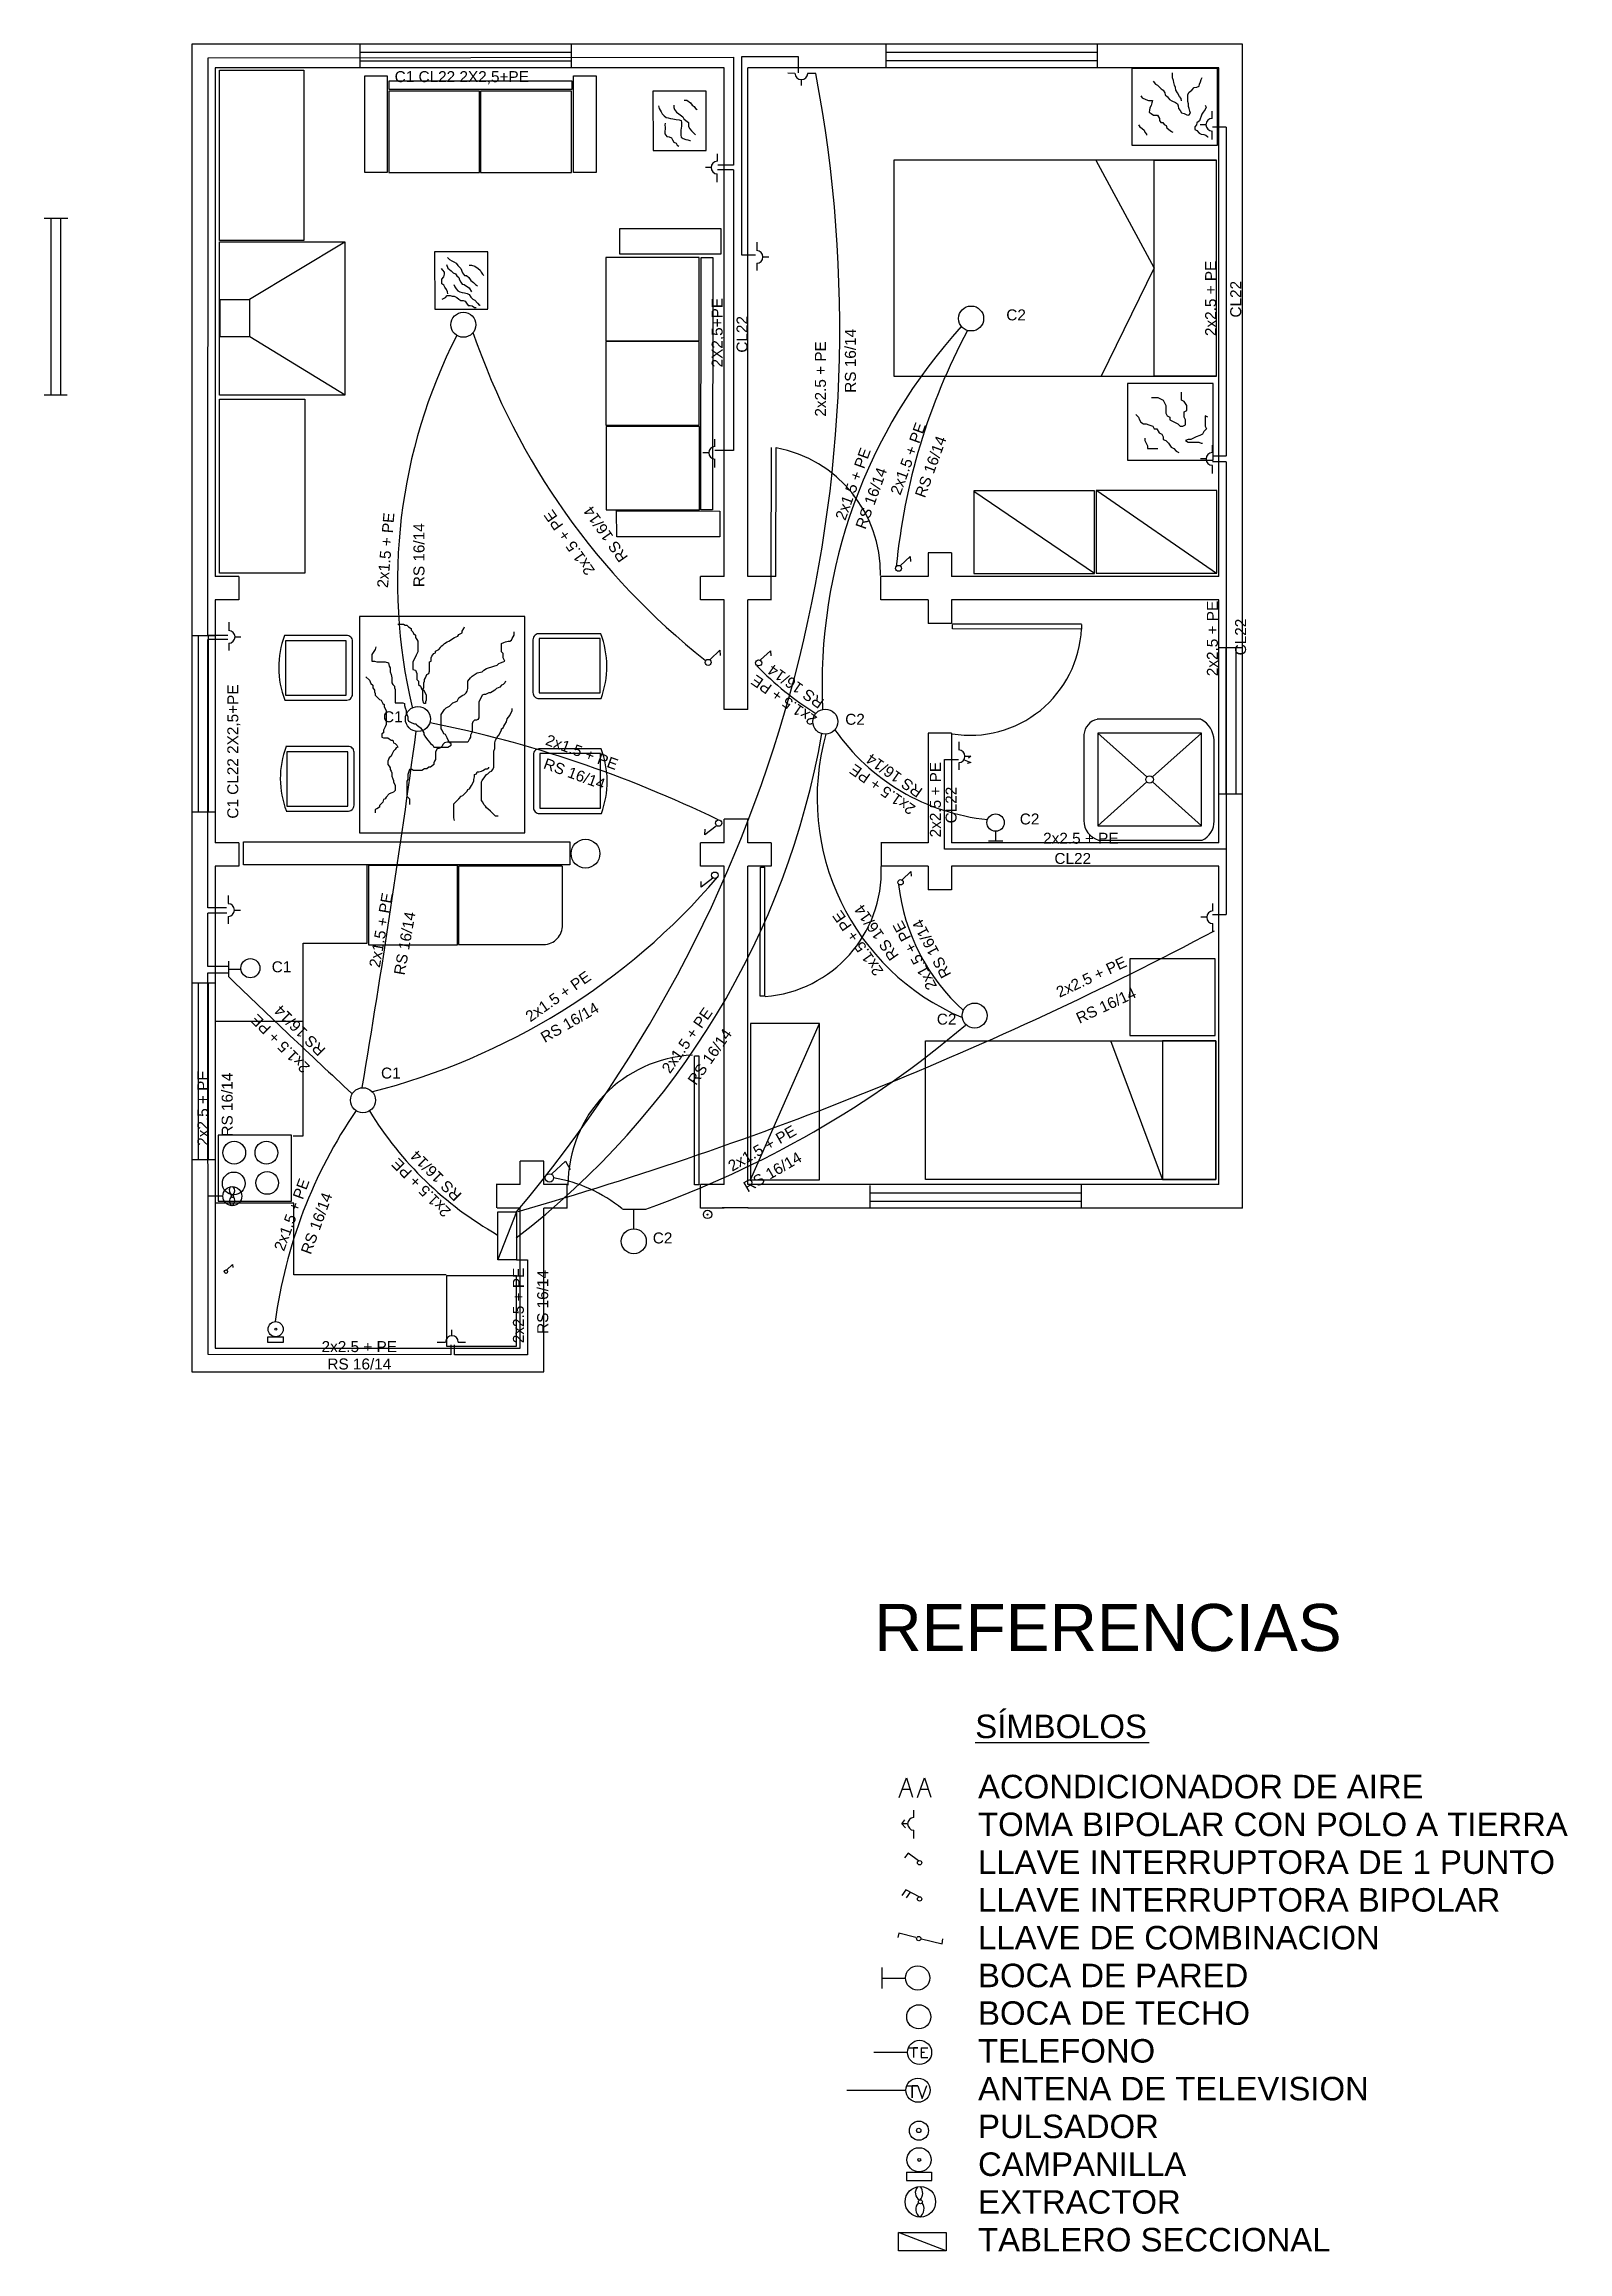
# Model space of a CAD drawing. Header units: millimetres. Extents: x 99.4 to 144.1, y 52.8 to 70.7.
# Drawn here: x 99.45 to 109.16, y 52.78 to 66.86 of the extents above; entities that cross this region are included whole.
import ezdxf

# ---------------------------------------------------------------- set-up
doc = ezdxf.new("R2010")
doc.units = ezdxf.units.MM
doc.header["$LTSCALE"] = 0.1
doc.linetypes.add('ACAD_ISO02W100', pattern=[15, 12, -3])
doc.linetypes.add('ACAD_ISO04W100', pattern=[30, 24, -3, 0, -3])
for name, color, linetype in [('bocas de techo y pared', 5, 'Continuous'), ('cableado por pared', 10, 'Continuous'), ('Conductores', 7, 'Continuous'), ('Losa', 5, 'Continuous'), ('muebles', 7, 'Continuous'), ('paredes', 7, 'Continuous'), ('puertas', 7, 'Continuous'), ('puntos', 7, 'Continuous'), ('Texto', 7, 'Continuous'), ('tomacorrientes', 10, 'Continuous'), ('ventanas', 7, 'Continuous')]:
    doc.layers.add(name, color=color, linetype=linetype)
doc.styles.get("Standard").update_dxf_attribs({"font": 'arial.ttf'})
pattern_1 = [(0, (0, 0), (0, 6.985), [5.08, -1.905]), (90, (0, 0), (-6.985, 4e-16), [5.08, -1.905])]

msp = doc.modelspace()

# ---------------------------------------------------------------- texts
at = {"layer": 'Conductores', "color": 1}
for s, p in [('C1 CL22 2X2,5+PE', (101.683, 66.621)), ('2x2.5 + PE', (105.818, 61.762)), ('CL22', (105.89, 61.633)), ('2x2.5 + PE', (101.217, 58.519)), ('RS 16/14', (101.254, 58.408))]:
    msp.add_text(s, height=0.07, dxfattribs=at).set_placement(p)
for s, rotation, p in [('2x2.5 + PE', 90, (106.921, 65.001)), ('2X2,5+PE', 90, (103.774, 64.801)), ('CL22', 90, (107.081, 65.119)), ('CL22', 90, (103.933, 64.895)), ('2x2.5 + PE', 90, (104.433, 64.487)), ('RS 16/14', 90, (104.624, 64.639)), ('2x2.5 + PE', 90, (106.932, 62.831)), ('CL22', 90, (107.112, 62.964)), ('C1 CL22 2X2,5+PE', 90, (100.686, 61.922)), ('2x2.5 + PE', 90, (105.166, 61.803)), ('CL22', 90, (105.266, 61.892)), ('2x2.5 + PE', 25, (105.922, 60.779)), ('RS 16/14', 25, (106.049, 60.613)), ('2x2.5 + PE', 90, (100.495, 59.835)), ('RS 16/14', 90, (100.65, 59.894)), ('2x2.5 + PE', 90, (102.507, 58.576)), ('RS 16/14', 90, (102.662, 58.635))]:
    msp.add_text(s, height=0.07, rotation=rotation, dxfattribs=at).set_placement(p)
at = {"layer": 'Conductores', "color": 5}
for s, p in [('C2', (105.583, 65.101)), ('C1', (101.609, 62.537)), ('C2', (104.556, 62.521)), ('C2', (105.669, 61.885)), ('C1', (100.899, 60.942)), ('C2', (105.14, 60.608)), ('C1', (101.596, 60.264)), ('C2', (103.329, 59.212))]:
    msp.add_text(s, height=0.07, dxfattribs=at).set_placement(p)
for s, rotation, p in [('2x1.5 + PE', 70, (104.907, 63.981)), ('2x1.5 + PE', 70, (104.556, 63.82)), ('RS 16/14', 70, (105.064, 63.964)), ('RS 16/14', 70, (104.685, 63.763)), ('2x1.5 + PE', 85, (101.64, 63.392)), ('2x1.5 + PE', 125, (102.963, 63.506)), ('RS 16/14', 125, (103.174, 63.59)), ('RS 16/14', 90, (101.873, 63.399)), ('2x1.5 + PE', 145, (104.382, 62.568)), ('RS 16/14', 145, (104.428, 62.677)), ('2x1.5 + PE', 340, (102.639, 62.396)), ('RS 16/14', 340, (102.626, 62.245)), ('2x1.5 + PE', 145, (105.01, 61.999)), ('RS 16/14', 145, (105.056, 62.109)), ('2x1.5 + PE', 80, (101.588, 60.968)), ('RS 16/14', 80, (101.746, 60.92)), ('2x1.5 + PE', 125, (104.803, 60.95)), ('RS 16/14', 125, (104.901, 61.048)), ('2x1.5 + PE', 118, (105.143, 60.853)), ('RS 16/14', 118, (105.234, 60.928)), ('2x1.5 + PE', 35, (102.548, 60.622)), ('RS 16/14', 135, (101.247, 60.451)), ('RS 16/14', 30, (102.64, 60.49)), ('2x1.5 + PE', 55, (103.438, 60.291)), ('2x1.5 + PE', 135, (101.148, 60.341)), ('RS 16/14', 55, (103.604, 60.216)), ('2x1.5 + PE', 30, (103.835, 59.669)), ('2x1.5 + PE', 135, (102.047, 59.422)), ('RS 16/14', 135, (102.115, 59.525)), ('RS 16/14', 30, (103.933, 59.536)), ('2x1.5 + PE', 70, (100.977, 59.158)), ('RS 16/14', 70, (101.148, 59.137))]:
    msp.add_text(s, height=0.07, rotation=rotation, dxfattribs=at).set_placement(p)
at = {"layer": 'Texto'}
for s, height, p in [('REFERENCIAS', 0.3, (104.741, 56.612)), ('SÍMBOLOS', 0.15, (105.385, 56.056)), ('ACONDICIONADOR DE AIRE', 0.15, (105.403, 55.672)), ('TOMA BIPOLAR CON POLO A TIERRA ', 0.15, (105.403, 55.431)), ('LLAVE INTERRUPTORA DE 1 PUNTO', 0.15, (105.403, 55.19)), ('LLAVE INTERRUPTORA BIPOLAR ', 0.15, (105.403, 54.949)), ('LLAVE DE COMBINACION', 0.15, (105.403, 54.708)), ('BOCA DE PARED ', 0.15, (105.403, 54.467)), ('BOCA DE TECHO', 0.15, (105.403, 54.227)), ('TELEFONO', 0.15, (105.403, 53.986)), ('ANTENA DE TELEVISION', 0.15, (105.403, 53.745)), ('PULSADOR', 0.15, (105.403, 53.504)), ('CAMPANILLA', 0.15, (105.403, 53.263)), ('EXTRACTOR', 0.15, (105.403, 53.022)), ('TABLERO SECCIONAL', 0.15, (105.403, 52.781))]:
    msp.add_text(s, height=height, dxfattribs=at).set_placement(p)

# ---------------------------------------------------------------- hatches: boundary and pattern name
at = {"layer": 'Texto'}
h = msp.add_hatch(dxfattribs=at)
h.set_pattern_fill('ANGLE', color=1)
h.set_pattern_definition(pattern_1)
h.paths.add_polyline_path([(105.039, 54.777, 1), (105.011, 54.777, 1)])
h.paths.add_polyline_path([(105.016, 55.03, 1), (105.044, 55.03, 1)])
h.paths.add_polyline_path([(105.044, 55.261, 1), (105.016, 55.261, 1)])
h = msp.add_hatch(dxfattribs=at)
h.set_pattern_fill('ANGLE', color=1)
h.set_pattern_definition(pattern_1)
h.paths.add_polyline_path([(104.941, 54.526, 1), (105.095, 54.526, 1)])
h.paths.add_polyline_path([(104.948, 54.278, 1), (105.102, 54.278, 1)])
h = msp.add_hatch(dxfattribs=at)
h.set_pattern_fill('ANGLE', color=1)
h.set_pattern_definition(pattern_1)
h.paths.add_polyline_path([(105.011, 53.553, 1), (105.039, 53.553, 1)])

# ---------------------------------------------------------------- linework, layer by layer
at = {"layer": 'bocas de techo y pared'}
for p, q in [((105.28, 62.413), (105.28, 62.361)), ((105.28, 62.279), (105.28, 62.233)), ((105.314, 62.298), (105.357, 62.281)), ((105.319, 62.32), (105.356, 62.32)), ((105.357, 62.281), (105.333, 62.275)), ((105.357, 62.32), (105.342, 62.309)), ((105.514, 61.842), (105.515, 61.781)), ((105.469, 61.781), (105.56, 61.781)), ((100.624, 61.013), (100.624, 60.913)), ((100.63, 60.961), (100.7, 60.961)), ((103.135, 59.431), (103.283, 59.431)), ((103.209, 59.307), (103.209, 59.432)), ((100.873, 58.617), (100.873, 58.583)), ((100.874, 58.617), (100.974, 58.617)), ((100.974, 58.583), (100.975, 58.616)), ((100.873, 58.583), (100.974, 58.583))]:
    msp.add_line(p, q, dxfattribs=at)
for centre, radius in [((102.121, 65.073), 0.0797), ((105.359, 65.113), 0.0797), ((101.831, 62.558), 0.0797), ((104.429, 62.541), 0.0797), ((105.515, 61.897), 0.0552), ((100.763, 60.968), 0.0609), ((105.381, 60.666), 0.0797), ((101.481, 60.126), 0.0797), ((100.648, 59.514), 0.0607), ((100.648, 59.514), 0.00793), ((103.208, 59.226), 0.0797), ((103.678, 59.397), 0.0265), ((103.678, 59.396), 0.00319), ((100.924, 58.665), 0.0481), ((100.925, 58.665), 0.00579)]:
    msp.add_circle(centre, radius, dxfattribs=at)
for centre, radius, start, end in [((105.279, 62.32), 0.0406, 271.4308, 88.5692), ((100.663, 59.551), 0.0344, 137.8154, 238.798), ((100.665, 59.484), 0.0352, 132.8049, 238.2269), ((100.623, 59.486), 0.0402, 306.6476, 36.7296), ((100.623, 59.549), 0.04, 315.3667, 38.7246)]:
    msp.add_arc(centre, radius, start, end, dxfattribs=at)
at = {"layer": 'cableado por pared'}
for p, q in [((100.492, 63.09), (100.493, 66.777)), ((100.493, 66.777), (103.844, 66.781)), ((103.844, 66.781), (103.843, 66.092)), ((104.258, 66.783), (103.895, 66.783)), ((103.895, 66.783), (103.895, 65.52)), ((104.258, 66.68), (104.258, 66.783)), ((106.984, 66.333), (106.897, 66.334)), ((106.984, 66.333), (106.984, 64.234)), ((103.843, 66.061), (103.742, 66.061)), ((103.843, 66.092), (103.743, 66.092)), ((103.843, 66.061), (103.843, 64.27)), ((103.895, 65.52), (103.983, 65.52)), ((103.843, 64.27), (103.725, 64.27)), ((106.983, 64.234), (106.897, 64.235)), ((106.984, 64.198), (106.897, 64.199)), ((106.984, 64.198), (106.984, 61.31)), ((100.491, 61.354), (100.492, 63.065)), ((100.619, 63.09), (100.492, 63.09)), ((100.619, 63.065), (100.492, 63.065)), ((105.19, 61.727), (105.19, 62.299)), ((105.19, 62.299), (105.279, 62.299)), ((106.983, 61.727), (105.19, 61.727)), ((100.611, 61.354), (100.491, 61.354)), ((100.612, 61.319), (100.491, 61.319)), ((100.491, 60.979), (100.491, 61.319)), ((106.984, 61.309), (106.897, 61.309)), ((100.624, 60.979), (100.491, 60.979)), ((100.494, 58.503), (100.491, 60.939)), ((100.491, 60.939), (100.624, 60.939)), ((100.493, 59.515), (100.586, 59.515)), ((102.459, 59.413), (102.341, 59.109)), ((102.459, 59.108), (102.53, 59.108)), ((102.53, 59.108), (102.53, 58.501)), ((102.042, 58.502), (100.494, 58.503)), ((102.042, 58.566), (102.042, 58.502)), ((102.064, 58.501), (102.064, 58.565)), ((102.53, 58.501), (102.064, 58.501))]:
    msp.add_line(p, q, dxfattribs=at)
msp.add_lwpolyline([(102.34, 59.413), (102.459, 59.413), (102.459, 59.108), (102.34, 59.108)], close=True, dxfattribs=at)
at = {"layer": 'Losa', "color": 1}
for centre, radius, start, end in [((95.784, 65.051), 8.737, 319.8161, 10.7217), ((96.155, 81.485), 22.954, 285.9698, 297.9444)]:
    msp.add_arc(centre, radius, start, end, dxfattribs=at)
at = {"layer": 'Losa'}
for centre, radius, start, end in [((105.157, 63.433), 3.456, 152.9687, 193.3606), ((106.47, 66.49), 4.531, 198.8702, 231.7281), ((107.808, 62.77), 3.4, 137.6251, 182.5647), ((108.859, 63.153), 3.995, 151.8851, 174.5768), ((105.402, 64.259), 1.96, 223.9794, 238.1593), ((24.385, 73.043), 78.153, 350.546, 352.23167), ((100.402, 55.033), 7.651, 64.0912, 78.6309), ((99.312, 63.353), 5.172, 307.4612, 350.1083), ((105.9, 62.054), 1.523, 164.4586, 246.9444), ((105.599, 63.261), 1.351, 214.7145, 264.2311), ((100.48, 64.341), 4.294, 284.2248, 319.4336), ((106.178, 61.653), 1.291, 186.7315, 227.7045), ((132.229, 93.453), 45.361, 225.8349, 227.2012), ((101.128, 65.533), 6.471, 289.4631, 310.3992), ((104.015, 58.301), 3.121, 145.6896, 172.4104), ((103.46, 61.242), 2.271, 211.4419, 240.383), ((102.543, 58.709), 0.934, 50.7621, 80.5375)]:
    msp.add_arc(centre, radius, start, end, dxfattribs=at)
at = {"layer": 'muebles'}
for p, q in [((106.929, 66.707), (106.383, 66.707)), ((106.383, 66.707), (106.383, 66.677)), ((106.383, 66.677), (106.383, 66.63)), ((106.383, 66.674), (106.383, 66.219)), ((106.519, 66.628), (106.535, 66.609)), ((106.643, 66.648), (106.643, 66.68)), ((106.649, 66.631), (106.643, 66.648)), ((106.652, 66.618), (106.649, 66.631)), ((106.815, 66.609), (106.822, 66.622)), ((106.822, 66.622), (106.825, 66.638)), ((106.825, 66.638), (106.832, 66.651)), ((106.929, 66.645), (106.929, 66.707)), ((106.929, 66.219), (106.929, 66.645)), ((102.225, 66.564), (101.645, 66.564)), ((101.645, 66.564), (101.645, 66.532)), ((101.645, 66.532), (101.645, 66.482)), ((101.645, 66.528), (101.645, 66.045)), ((102.225, 66.498), (102.225, 66.564)), ((102.225, 66.045), (102.225, 66.498)), ((102.811, 66.564), (102.231, 66.564)), ((102.231, 66.564), (102.231, 66.532)), ((102.231, 66.532), (102.231, 66.483)), ((102.231, 66.529), (102.231, 66.045)), ((102.811, 66.499), (102.811, 66.564)), ((102.811, 66.045), (102.811, 66.499)), ((103.33, 66.563), (103.331, 66.185)), ((103.67, 66.563), (103.33, 66.563)), ((103.53, 66.505), (103.546, 66.505)), ((103.546, 66.505), (103.569, 66.488)), ((103.569, 66.488), (103.579, 66.475)), ((103.669, 66.185), (103.67, 66.563)), ((106.44, 66.534), (106.45, 66.521)), ((106.45, 66.521), (106.473, 66.511)), ((106.473, 66.511), (106.489, 66.504)), ((106.489, 66.504), (106.515, 66.504)), ((106.512, 66.488), (106.506, 66.472)), ((106.515, 66.504), (106.512, 66.488)), ((106.535, 66.609), (106.548, 66.602)), ((106.548, 66.602), (106.571, 66.579)), ((106.571, 66.579), (106.584, 66.57)), ((106.584, 66.57), (106.594, 66.553)), ((106.594, 66.553), (106.597, 66.54)), ((106.597, 66.54), (106.61, 66.527)), ((106.61, 66.527), (106.623, 66.511)), ((106.623, 66.511), (106.639, 66.501)), ((106.639, 66.501), (106.662, 66.491)), ((106.656, 66.602), (106.652, 66.618)), ((106.662, 66.586), (106.656, 66.602)), ((106.665, 66.57), (106.662, 66.586)), ((106.662, 66.491), (106.675, 66.482)), ((106.675, 66.553), (106.665, 66.57)), ((106.688, 66.53), (106.675, 66.553)), ((106.675, 66.482), (106.679, 66.469)), ((106.698, 66.517), (106.688, 66.53)), ((106.701, 66.501), (106.698, 66.517)), ((106.74, 66.543), (106.75, 66.557)), ((106.74, 66.498), (106.74, 66.543)), ((106.744, 66.482), (106.74, 66.498)), ((106.744, 66.465), (106.744, 66.482)), ((106.75, 66.557), (106.767, 66.57)), ((106.767, 66.57), (106.78, 66.586)), ((106.78, 66.586), (106.799, 66.589)), ((106.799, 66.589), (106.812, 66.596)), ((106.812, 66.596), (106.815, 66.609)), ((103.365, 66.469), (103.369, 66.452)), ((103.369, 66.452), (103.382, 66.432)), ((103.382, 66.432), (103.388, 66.419)), ((103.388, 66.419), (103.402, 66.406)), ((103.402, 66.406), (103.415, 66.396)), ((103.408, 66.36), (103.405, 66.347)), ((103.405, 66.347), (103.408, 66.334)), ((103.415, 66.396), (103.428, 66.393)), ((103.428, 66.393), (103.441, 66.39)), ((103.441, 66.39), (103.457, 66.387)), ((103.457, 66.387), (103.477, 66.383)), ((103.464, 66.475), (103.464, 66.459)), ((103.464, 66.459), (103.467, 66.446)), ((103.467, 66.446), (103.48, 66.429)), ((103.477, 66.383), (103.497, 66.38)), ((103.48, 66.429), (103.494, 66.419)), ((103.494, 66.419), (103.52, 66.4)), ((103.497, 66.38), (103.51, 66.377)), ((103.51, 66.377), (103.513, 66.364)), ((103.513, 66.341), (103.51, 66.328)), ((103.513, 66.364), (103.513, 66.341)), ((103.52, 66.4), (103.526, 66.387)), ((103.526, 66.387), (103.539, 66.377)), ((103.539, 66.377), (103.556, 66.364)), ((103.556, 66.364), (103.556, 66.337)), ((103.579, 66.475), (103.592, 66.465)), ((103.592, 66.465), (103.602, 66.452)), ((103.602, 66.452), (103.612, 66.446)), ((106.427, 66.348), (106.434, 66.335)), ((106.496, 66.443), (106.493, 66.429)), ((106.493, 66.429), (106.506, 66.42)), ((106.499, 66.456), (106.496, 66.443)), ((106.506, 66.472), (106.499, 66.456)), ((106.506, 66.42), (106.522, 66.41)), ((106.522, 66.41), (106.548, 66.41)), ((106.548, 66.41), (106.561, 66.39)), ((106.561, 66.39), (106.561, 66.377)), ((106.561, 66.377), (106.568, 66.364)), ((106.568, 66.364), (106.581, 66.364)), ((106.581, 66.364), (106.59, 66.351)), ((106.59, 66.351), (106.603, 66.345)), ((106.603, 66.345), (106.607, 66.329)), ((106.679, 66.469), (106.682, 66.452)), ((106.682, 66.452), (106.692, 66.439)), ((106.692, 66.439), (106.701, 66.426)), ((106.701, 66.426), (106.718, 66.42)), ((106.718, 66.42), (106.734, 66.413)), ((106.734, 66.413), (106.747, 66.41)), ((106.75, 66.452), (106.744, 66.465)), ((106.747, 66.41), (106.757, 66.423)), ((106.754, 66.436), (106.75, 66.452)), ((106.757, 66.423), (106.754, 66.436)), ((106.796, 66.348), (106.786, 66.335)), ((106.799, 66.361), (106.796, 66.348)), ((106.815, 66.374), (106.799, 66.361)), ((106.819, 66.387), (106.815, 66.374)), ((106.825, 66.403), (106.819, 66.387)), ((106.829, 66.416), (106.825, 66.403)), ((106.838, 66.429), (106.829, 66.416)), ((106.851, 66.446), (106.838, 66.429)), ((106.851, 66.475), (106.858, 66.462)), ((106.858, 66.462), (106.851, 66.446)), ((103.408, 66.321), (103.405, 66.308)), ((103.405, 66.308), (103.405, 66.291)), ((103.405, 66.291), (103.418, 66.275)), ((103.408, 66.334), (103.408, 66.321)), ((103.418, 66.275), (103.434, 66.272)), ((103.434, 66.272), (103.448, 66.265)), ((103.448, 66.265), (103.454, 66.252)), ((103.454, 66.252), (103.464, 66.239)), ((103.464, 66.239), (103.477, 66.232)), ((103.477, 66.232), (103.484, 66.219)), ((103.484, 66.219), (103.494, 66.213)), ((103.51, 66.328), (103.507, 66.314)), ((103.507, 66.314), (103.507, 66.282)), ((103.507, 66.282), (103.51, 66.269)), ((103.51, 66.269), (103.523, 66.262)), ((103.523, 66.262), (103.539, 66.255)), ((103.539, 66.255), (103.553, 66.252)), ((103.553, 66.252), (103.566, 66.249)), ((103.556, 66.337), (103.566, 66.324)), ((103.566, 66.324), (103.576, 66.311)), ((103.566, 66.249), (103.569, 66.249)), ((103.576, 66.311), (103.589, 66.298)), ((103.589, 66.298), (103.602, 66.285)), ((106.383, 66.219), (106.929, 66.219)), ((106.434, 66.335), (106.45, 66.325)), ((106.45, 66.325), (106.463, 66.315)), ((106.463, 66.315), (106.467, 66.302)), ((106.467, 66.302), (106.476, 66.289)), ((106.476, 66.289), (106.476, 66.283)), ((106.607, 66.329), (106.62, 66.319)), ((106.62, 66.319), (106.636, 66.306)), ((106.636, 66.306), (106.646, 66.302)), ((106.786, 66.335), (106.786, 66.319)), ((106.786, 66.319), (106.799, 66.312)), ((106.799, 66.312), (106.812, 66.296)), ((106.812, 66.296), (106.825, 66.289)), ((106.825, 66.289), (106.842, 66.286)), ((106.842, 66.286), (106.855, 66.283)), ((106.855, 66.283), (106.868, 66.273)), ((106.868, 66.273), (106.871, 66.273)), ((103.331, 66.185), (103.669, 66.185)), ((106.525, 65.436), (106.157, 66.122)), ((101.645, 66.045), (102.225, 66.045)), ((102.231, 66.045), (102.811, 66.045)), ((100.757, 65.237), (101.365, 65.602)), ((101.938, 65.538), (101.939, 65.172)), ((102.278, 65.538), (101.938, 65.538)), ((102.02, 65.503), (102.033, 65.49)), ((102.277, 65.174), (102.278, 65.538)), ((103.625, 65.503), (103.029, 65.503)), ((103.029, 65.503), (103.029, 65.47)), ((103.625, 65.435), (103.625, 65.503)), ((101.99, 65.421), (101.981, 65.431)), ((101.984, 65.365), (101.997, 65.378)), ((101.984, 65.335), (101.984, 65.365)), ((102, 65.408), (101.99, 65.421)), ((101.997, 65.378), (102, 65.395)), ((102, 65.395), (102, 65.408)), ((102.014, 65.457), (102.023, 65.434)), ((102.023, 65.434), (102.043, 65.418)), ((102.033, 65.49), (102.047, 65.48)), ((102.043, 65.418), (102.056, 65.405)), ((102.047, 65.48), (102.06, 65.474)), ((102.056, 65.405), (102.07, 65.398)), ((102.06, 65.474), (102.076, 65.467)), ((102.07, 65.398), (102.08, 65.385)), ((102.076, 65.467), (102.086, 65.451)), ((102.08, 65.385), (102.093, 65.375)), ((102.086, 65.451), (102.106, 65.431)), ((102.093, 65.375), (102.096, 65.359)), ((102.096, 65.359), (102.106, 65.345)), ((102.106, 65.431), (102.116, 65.405)), ((102.116, 65.405), (102.129, 65.388)), ((102.129, 65.388), (102.142, 65.388)), ((102.142, 65.388), (102.155, 65.375)), ((102.155, 65.375), (102.169, 65.355)), ((102.159, 65.454), (102.172, 65.454)), ((102.169, 65.355), (102.185, 65.342)), ((102.172, 65.454), (102.195, 65.447)), ((102.195, 65.447), (102.215, 65.431)), ((102.215, 65.431), (102.228, 65.421)), ((102.228, 65.421), (102.235, 65.408)), ((102.235, 65.408), (102.244, 65.395)), ((102.244, 65.395), (102.251, 65.388)), ((103.029, 65.47), (103.029, 65.419)), ((103.029, 65.466), (103.029, 64.97)), ((103.625, 64.97), (103.625, 65.435)), ((106.525, 65.436), (106.188, 64.745)), ((101.997, 65.326), (101.984, 65.335)), ((101.987, 65.237), (102.007, 65.246)), ((102.004, 65.312), (101.997, 65.326)), ((102.014, 65.299), (102.004, 65.312)), ((102.007, 65.246), (102.017, 65.26)), ((102.02, 65.283), (102.014, 65.299)), ((102.017, 65.26), (102.037, 65.26)), ((102.023, 65.27), (102.02, 65.283)), ((102.037, 65.26), (102.05, 65.256)), ((102.05, 65.256), (102.063, 65.256)), ((102.06, 65.329), (102.066, 65.316)), ((102.063, 65.256), (102.08, 65.246)), ((102.066, 65.316), (102.076, 65.302)), ((102.076, 65.302), (102.086, 65.289)), ((102.08, 65.246), (102.093, 65.237)), ((102.086, 65.289), (102.099, 65.283)), ((102.093, 65.237), (102.106, 65.227)), ((102.099, 65.283), (102.113, 65.279)), ((102.106, 65.345), (102.113, 65.332)), ((102.106, 65.227), (102.119, 65.227)), ((102.113, 65.332), (102.126, 65.329)), ((102.113, 65.279), (102.129, 65.276)), ((102.119, 65.227), (102.132, 65.223)), ((102.126, 65.329), (102.142, 65.319)), ((102.129, 65.276), (102.145, 65.273)), ((102.132, 65.223), (102.142, 65.21)), ((102.142, 65.319), (102.159, 65.309)), ((102.145, 65.273), (102.159, 65.266)), ((102.159, 65.309), (102.172, 65.283)), ((102.159, 65.266), (102.169, 65.25)), ((102.169, 65.25), (102.182, 65.237)), ((102.182, 65.237), (102.195, 65.23)), ((102.185, 65.342), (102.198, 65.329)), ((102.195, 65.23), (102.211, 65.21)), ((102.198, 65.329), (102.211, 65.322)), ((101.939, 65.172), (102.277, 65.173)), ((102.142, 65.21), (102.152, 65.197)), ((102.152, 65.197), (102.165, 65.197)), ((102.165, 65.197), (102.178, 65.194)), ((102.178, 65.194), (102.192, 65.184)), ((102.192, 65.184), (102.202, 65.184)), ((102.211, 65.21), (102.225, 65.197)), ((102.225, 65.197), (102.228, 65.2)), ((100.76, 64.999), (101.367, 64.627)), ((103.029, 64.97), (103.625, 64.97)), ((103.625, 64.966), (103.03, 64.966)), ((103.03, 64.966), (103.03, 64.929)), ((103.625, 64.899), (103.625, 64.966)), ((103.03, 64.93), (103.03, 64.433)), ((103.625, 64.433), (103.625, 64.899)), ((106.902, 64.698), (106.356, 64.698)), ((106.356, 64.698), (106.356, 64.668)), ((106.356, 64.668), (106.356, 64.621)), ((106.356, 64.665), (106.356, 64.21)), ((106.902, 64.637), (106.902, 64.698)), ((106.508, 64.61), (106.55, 64.61)), ((106.55, 64.61), (106.567, 64.601)), ((106.567, 64.601), (106.584, 64.593)), ((106.584, 64.593), (106.592, 64.576)), ((106.592, 64.576), (106.6, 64.559)), ((106.6, 64.559), (106.6, 64.509)), ((106.6, 64.509), (106.609, 64.492)), ((106.701, 64.593), (106.701, 64.643)), ((106.718, 64.584), (106.701, 64.593)), ((106.734, 64.559), (106.718, 64.584)), ((106.718, 64.518), (106.734, 64.526)), ((106.718, 64.484), (106.718, 64.518)), ((106.734, 64.526), (106.734, 64.559)), ((106.902, 64.21), (106.902, 64.637)), ((103.03, 64.433), (103.625, 64.433)), ((103.626, 64.425), (103.031, 64.425)), ((103.031, 64.425), (103.031, 64.392)), ((103.031, 64.389), (103.031, 63.892)), ((103.626, 64.358), (103.626, 64.425)), ((106.408, 64.501), (106.425, 64.484)), ((106.425, 64.484), (106.433, 64.467)), ((106.433, 64.467), (106.441, 64.451)), ((106.441, 64.451), (106.458, 64.442)), ((106.458, 64.442), (106.475, 64.442)), ((106.475, 64.442), (106.491, 64.434)), ((106.491, 64.434), (106.517, 64.426)), ((106.517, 64.426), (106.525, 64.409)), ((106.525, 64.409), (106.542, 64.409)), ((106.542, 64.409), (106.558, 64.384)), ((106.558, 64.384), (106.575, 64.375)), ((106.575, 64.375), (106.584, 64.359)), ((106.609, 64.492), (106.625, 64.484)), ((106.625, 64.484), (106.625, 64.467)), ((106.625, 64.467), (106.642, 64.459)), ((106.642, 64.459), (106.676, 64.442)), ((106.676, 64.442), (106.692, 64.426)), ((106.692, 64.426), (106.709, 64.426)), ((106.709, 64.426), (106.726, 64.434)), ((106.726, 64.467), (106.718, 64.484)), ((106.726, 64.434), (106.726, 64.467)), ((106.818, 64.367), (106.793, 64.359)), ((106.835, 64.375), (106.818, 64.367)), ((106.843, 64.392), (106.835, 64.375)), ((106.86, 64.409), (106.843, 64.392)), ((106.868, 64.484), (106.851, 64.492)), ((106.851, 64.492), (106.851, 64.426)), ((106.851, 64.426), (106.86, 64.409)), ((103.626, 63.892), (103.626, 64.358)), ((106.466, 64.35), (106.466, 64.334)), ((106.466, 64.334), (106.475, 64.317)), ((106.475, 64.317), (106.483, 64.3)), ((106.483, 64.3), (106.483, 64.283)), ((106.483, 64.283), (106.55, 64.283)), ((106.584, 64.359), (106.584, 64.342)), ((106.584, 64.342), (106.6, 64.334)), ((106.6, 64.334), (106.617, 64.317)), ((106.617, 64.317), (106.634, 64.292)), ((106.634, 64.292), (106.651, 64.283)), ((106.651, 64.283), (106.667, 64.267)), ((106.667, 64.267), (106.684, 64.258)), ((106.743, 64.342), (106.726, 64.334)), ((106.726, 64.334), (106.743, 64.325)), ((106.759, 64.342), (106.743, 64.342)), ((106.743, 64.325), (106.81, 64.325)), ((106.793, 64.359), (106.759, 64.342)), ((106.81, 64.325), (106.826, 64.317)), ((106.826, 64.317), (106.835, 64.317)), ((106.356, 64.21), (106.902, 64.21)), ((105.377, 64.011), (106.145, 63.488)), ((106.16, 64.016), (106.923, 63.489)), ((103.031, 63.892), (103.626, 63.892)), ((101.703, 63.162), (101.74, 63.162)), ((101.74, 63.162), (101.751, 63.156)), ((101.751, 63.156), (101.761, 63.156)), ((101.761, 63.156), (101.772, 63.146)), ((101.772, 63.146), (101.788, 63.135)), ((101.788, 63.135), (101.788, 63.124)), ((101.788, 63.124), (101.799, 63.114)), ((101.799, 63.114), (101.804, 63.103)), ((101.804, 63.103), (101.815, 63.092)), ((102.092, 63.098), (102.113, 63.108)), ((102.113, 63.119), (102.124, 63.135)), ((102.113, 63.108), (102.113, 63.119)), ((102.124, 63.135), (102.129, 63.146)), ((102.444, 63.092), (102.444, 63.114)), ((102.997, 63.102), (102.609, 63.102)), ((101.376, 63.091), (100.98, 63.091)), ((101.374, 63.056), (100.986, 63.056)), ((100.986, 63.056), (100.986, 63.035)), ((100.986, 63.035), (100.986, 63.002)), ((100.986, 63.032), (100.986, 62.709)), ((101.374, 63.012), (101.374, 63.056)), ((101.374, 62.709), (101.374, 63.012)), ((101.414, 62.717), (101.414, 63.054)), ((101.559, 63.002), (101.538, 62.97)), ((101.538, 62.97), (101.538, 62.927)), ((101.564, 63.018), (101.559, 63.002)), ((101.815, 63.092), (101.815, 63.077)), ((101.815, 63.077), (101.825, 63.066)), ((101.82, 62.965), (101.815, 62.954)), ((101.831, 62.986), (101.82, 62.965)), ((101.825, 63.066), (101.831, 63.055)), ((101.831, 63.055), (101.831, 62.986)), ((101.916, 62.949), (101.921, 62.959)), ((101.921, 62.959), (101.932, 62.975)), ((101.932, 62.975), (101.943, 62.981)), ((101.943, 62.991), (101.964, 63.002)), ((101.943, 62.981), (101.943, 62.991)), ((101.964, 63.002), (101.975, 63.013)), ((101.975, 63.013), (101.98, 63.023)), ((101.98, 63.023), (101.991, 63.029)), ((101.991, 63.029), (102.001, 63.039)), ((102.001, 63.039), (102.017, 63.05)), ((102.017, 63.05), (102.028, 63.055)), ((102.028, 63.055), (102.039, 63.061)), ((102.039, 63.061), (102.054, 63.071)), ((102.054, 63.071), (102.065, 63.077)), ((102.065, 63.077), (102.076, 63.082)), ((102.076, 63.082), (102.086, 63.087)), ((102.086, 63.087), (102.092, 63.098)), ((102.364, 63.039), (102.38, 63.045)), ((102.364, 62.986), (102.364, 63.039)), ((102.374, 62.975), (102.364, 62.986)), ((102.374, 62.949), (102.374, 62.975)), ((102.38, 63.045), (102.39, 63.05)), ((102.39, 63.05), (102.406, 63.055)), ((102.406, 63.055), (102.417, 63.055)), ((102.417, 63.055), (102.428, 63.061)), ((102.428, 63.061), (102.433, 63.071)), ((102.433, 63.071), (102.438, 63.082)), ((102.438, 63.082), (102.444, 63.092)), ((102.565, 63.063), (102.565, 62.726)), ((102.993, 63.071), (102.605, 63.071)), ((102.605, 63.071), (102.605, 62.768)), ((102.993, 62.748), (102.993, 63.071)), ((101.5, 62.826), (101.522, 62.805)), ((101.538, 62.927), (101.554, 62.927)), ((101.554, 62.927), (101.57, 62.922)), ((101.57, 62.922), (101.623, 62.922)), ((101.623, 62.922), (101.644, 62.917)), ((101.644, 62.917), (101.649, 62.896)), ((101.649, 62.896), (101.655, 62.885)), ((101.655, 62.885), (101.655, 62.858)), ((101.655, 62.858), (101.66, 62.842)), ((101.66, 62.842), (101.665, 62.821)), ((101.665, 62.821), (101.665, 62.789)), ((101.815, 62.954), (101.799, 62.922)), ((101.799, 62.922), (101.799, 62.874)), ((101.799, 62.874), (101.815, 62.869)), ((101.815, 62.869), (101.825, 62.848)), ((101.825, 62.848), (101.825, 62.81)), ((101.873, 62.81), (101.879, 62.821)), ((101.879, 62.821), (101.884, 62.832)), ((101.884, 62.832), (101.889, 62.842)), ((101.889, 62.842), (101.9, 62.848)), ((101.9, 62.848), (101.905, 62.864)), ((101.905, 62.922), (101.916, 62.927)), ((101.905, 62.864), (101.905, 62.922)), ((101.916, 62.927), (101.916, 62.949)), ((102.15, 62.8), (102.166, 62.821)), ((102.166, 62.821), (102.177, 62.832)), ((102.177, 62.832), (102.209, 62.853)), ((102.209, 62.853), (102.241, 62.858)), ((102.241, 62.858), (102.252, 62.869)), ((102.252, 62.869), (102.268, 62.88)), ((102.268, 62.88), (102.316, 62.896)), ((102.316, 62.896), (102.337, 62.901)), ((102.337, 62.901), (102.348, 62.912)), ((102.348, 62.912), (102.358, 62.917)), ((102.358, 62.917), (102.374, 62.922)), ((102.385, 62.927), (102.374, 62.949)), ((102.374, 62.922), (102.385, 62.927)), ((100.982, 62.678), (101.37, 62.678)), ((100.986, 62.709), (101.374, 62.709)), ((101.522, 62.805), (101.527, 62.794)), ((101.527, 62.794), (101.532, 62.784)), ((101.532, 62.784), (101.543, 62.773)), ((101.543, 62.773), (101.543, 62.757)), ((101.543, 62.757), (101.554, 62.741)), ((101.554, 62.741), (101.554, 62.731)), ((101.554, 62.731), (101.559, 62.72)), ((101.559, 62.72), (101.559, 62.709)), ((101.559, 62.709), (101.57, 62.699)), ((101.57, 62.699), (101.586, 62.683)), ((101.586, 62.683), (101.596, 62.677)), ((101.596, 62.677), (101.607, 62.656)), ((101.665, 62.789), (101.671, 62.778)), ((101.671, 62.778), (101.681, 62.768)), ((101.681, 62.768), (101.681, 62.757)), ((101.681, 62.757), (101.687, 62.747)), ((101.687, 62.747), (101.687, 62.661)), ((101.825, 62.81), (101.836, 62.8)), ((101.836, 62.8), (101.836, 62.778)), ((101.836, 62.778), (101.847, 62.768)), ((101.847, 62.768), (101.852, 62.757)), ((101.852, 62.757), (101.857, 62.747)), ((101.857, 62.747), (101.868, 62.741)), ((101.863, 62.747), (101.868, 62.757)), ((101.863, 62.677), (101.863, 62.747)), ((101.868, 62.656), (101.863, 62.677)), ((101.868, 62.789), (101.873, 62.8)), ((101.868, 62.757), (101.868, 62.789)), ((101.868, 62.741), (101.884, 62.709)), ((101.873, 62.8), (101.873, 62.81)), ((101.884, 62.677), (101.879, 62.667)), ((101.884, 62.709), (101.884, 62.677)), ((102.081, 62.672), (102.092, 62.693)), ((102.092, 62.693), (102.108, 62.704)), ((102.108, 62.704), (102.118, 62.709)), ((102.118, 62.709), (102.129, 62.715)), ((102.129, 62.715), (102.14, 62.725)), ((102.14, 62.725), (102.145, 62.736)), ((102.145, 62.736), (102.15, 62.752)), ((102.15, 62.752), (102.15, 62.8)), ((102.236, 62.699), (102.22, 62.667)), ((102.241, 62.709), (102.236, 62.699)), ((102.252, 62.715), (102.241, 62.709)), ((102.262, 62.715), (102.252, 62.715)), ((102.284, 62.725), (102.262, 62.715)), ((102.294, 62.725), (102.284, 62.725)), ((102.305, 62.731), (102.294, 62.725)), ((102.321, 62.741), (102.305, 62.731)), ((102.332, 62.752), (102.321, 62.741)), ((102.342, 62.757), (102.332, 62.752)), ((102.353, 62.762), (102.342, 62.757)), ((102.364, 62.773), (102.353, 62.762)), ((102.374, 62.778), (102.364, 62.773)), ((102.385, 62.789), (102.374, 62.778)), ((102.39, 62.8), (102.385, 62.789)), ((102.603, 62.689), (103, 62.689)), ((102.605, 62.768), (102.605, 62.724)), ((102.605, 62.724), (102.993, 62.724)), ((102.993, 62.745), (102.993, 62.779)), ((102.993, 62.724), (102.993, 62.745)), ((101.607, 62.656), (101.617, 62.651)), ((101.617, 62.651), (101.617, 62.635)), ((101.617, 62.635), (101.628, 62.613)), ((101.628, 62.613), (101.628, 62.523)), ((101.687, 62.661), (101.735, 62.661)), ((101.735, 62.661), (101.745, 62.656)), ((101.745, 62.656), (101.745, 62.645)), ((101.745, 62.645), (101.751, 62.629)), ((101.751, 62.629), (101.756, 62.613)), ((101.756, 62.613), (101.756, 62.597)), ((101.756, 62.597), (101.761, 62.587)), ((101.761, 62.587), (101.767, 62.571)), ((101.767, 62.571), (101.767, 62.555)), ((101.767, 62.555), (101.772, 62.544)), ((101.772, 62.544), (101.793, 62.534)), ((101.879, 62.656), (101.868, 62.656)), ((101.879, 62.667), (101.879, 62.656)), ((101.98, 62.587), (102.001, 62.619)), ((101.98, 62.496), (101.98, 62.587)), ((102.001, 62.619), (102.012, 62.629)), ((102.012, 62.629), (102.033, 62.64)), ((102.033, 62.64), (102.054, 62.661)), ((102.054, 62.661), (102.081, 62.672)), ((102.182, 62.539), (102.177, 62.528)), ((102.193, 62.55), (102.182, 62.539)), ((102.204, 62.55), (102.193, 62.55)), ((102.214, 62.555), (102.204, 62.55)), ((102.22, 62.566), (102.214, 62.555)), ((102.22, 62.667), (102.22, 62.566)), ((102.385, 62.523), (102.396, 62.539)), ((102.396, 62.539), (102.401, 62.56)), ((102.401, 62.56), (102.417, 62.581)), ((102.417, 62.581), (102.433, 62.613)), ((102.433, 62.613), (102.433, 62.624)), ((106.824, 62.556), (106.162, 62.556)), ((101.612, 62.47), (101.602, 62.464)), ((101.602, 62.464), (101.602, 62.443)), ((101.602, 62.443), (101.612, 62.438)), ((101.623, 62.507), (101.612, 62.486)), ((101.612, 62.486), (101.612, 62.47)), ((101.612, 62.438), (101.639, 62.438)), ((101.628, 62.523), (101.623, 62.507)), ((101.639, 62.438), (101.649, 62.432)), ((101.649, 62.432), (101.66, 62.422)), ((101.66, 62.422), (101.671, 62.422)), ((101.671, 62.422), (101.676, 62.406)), ((101.676, 62.406), (101.687, 62.401)), ((101.687, 62.401), (101.697, 62.39)), ((101.793, 62.534), (101.809, 62.528)), ((101.809, 62.528), (101.82, 62.528)), ((101.82, 62.528), (101.825, 62.518)), ((101.825, 62.518), (101.836, 62.512)), ((101.836, 62.512), (101.847, 62.502)), ((101.847, 62.502), (101.857, 62.491)), ((101.857, 62.491), (101.868, 62.47)), ((101.868, 62.47), (101.868, 62.459)), ((101.868, 62.459), (101.879, 62.443)), ((101.879, 62.443), (101.895, 62.422)), ((101.895, 62.422), (101.905, 62.411)), ((101.905, 62.411), (101.911, 62.401)), ((101.911, 62.401), (101.927, 62.39)), ((101.985, 62.486), (101.98, 62.496)), ((101.996, 62.464), (101.985, 62.486)), ((101.991, 62.395), (101.985, 62.385)), ((102.001, 62.406), (101.991, 62.395)), ((102.007, 62.459), (101.996, 62.464)), ((102.017, 62.411), (102.001, 62.406)), ((102.017, 62.438), (102.007, 62.459)), ((102.033, 62.406), (102.017, 62.438)), ((102.15, 62.411), (102.017, 62.411)), ((102.044, 62.401), (102.033, 62.406)), ((102.044, 62.39), (102.044, 62.401)), ((102.161, 62.432), (102.15, 62.411)), ((102.166, 62.443), (102.161, 62.432)), ((102.177, 62.475), (102.166, 62.454)), ((102.166, 62.454), (102.166, 62.443)), ((102.177, 62.528), (102.177, 62.475)), ((102.321, 62.406), (102.326, 62.422)), ((102.321, 62.369), (102.321, 62.406)), ((102.326, 62.422), (102.337, 62.443)), ((102.337, 62.443), (102.348, 62.454)), ((102.348, 62.454), (102.364, 62.486)), ((102.364, 62.496), (102.374, 62.502)), ((102.364, 62.486), (102.364, 62.496)), ((102.374, 62.502), (102.38, 62.512)), ((102.38, 62.512), (102.385, 62.523)), ((106.077, 62.459), (106.077, 61.907)), ((106.828, 62.468), (106.166, 62.468)), ((106.166, 62.468), (106.166, 62.431)), ((106.479, 62.188), (106.166, 62.468)), ((106.166, 62.431), (106.166, 62.375)), ((106.166, 62.427), (106.166, 61.876)), ((106.515, 62.188), (106.828, 62.468)), ((106.828, 62.393), (106.828, 62.468)), ((106.908, 61.905), (106.908, 62.422)), ((101.386, 62.383), (100.99, 62.383)), ((101.384, 62.348), (100.996, 62.348)), ((100.996, 62.348), (100.996, 62.327)), ((100.996, 62.327), (100.996, 62.294)), ((100.996, 62.325), (100.996, 62.001)), ((101.384, 62.304), (101.384, 62.348)), ((101.384, 62.001), (101.384, 62.304)), ((101.425, 62.009), (101.424, 62.346)), ((101.649, 62.31), (101.639, 62.289)), ((101.639, 62.289), (101.639, 62.267)), ((101.639, 62.267), (101.649, 62.257)), ((101.66, 62.321), (101.649, 62.31)), ((101.649, 62.257), (101.655, 62.246)), ((101.665, 62.331), (101.66, 62.321)), ((101.676, 62.353), (101.665, 62.331)), ((101.687, 62.363), (101.676, 62.353)), ((101.692, 62.374), (101.687, 62.363)), ((101.703, 62.379), (101.692, 62.374)), ((101.697, 62.39), (101.703, 62.379)), ((101.921, 62.257), (101.911, 62.251)), ((101.932, 62.267), (101.921, 62.257)), ((101.927, 62.39), (101.932, 62.379)), ((101.932, 62.379), (102.023, 62.379)), ((101.937, 62.289), (101.932, 62.278)), ((101.932, 62.278), (101.932, 62.267)), ((101.943, 62.299), (101.937, 62.289)), ((101.953, 62.369), (101.943, 62.347)), ((101.943, 62.347), (101.943, 62.299)), ((101.964, 62.369), (101.953, 62.369)), ((101.975, 62.374), (101.964, 62.369)), ((101.985, 62.385), (101.975, 62.374)), ((102.023, 62.379), (102.033, 62.385)), ((102.033, 62.385), (102.044, 62.39)), ((102.316, 62.353), (102.321, 62.369)), ((102.316, 62.251), (102.316, 62.353)), ((102.568, 62.329), (102.568, 61.992)), ((102.996, 62.337), (102.608, 62.337)), ((102.608, 62.337), (102.608, 62.034)), ((103, 62.368), (102.612, 62.368)), ((102.996, 62.014), (102.996, 62.337)), ((106.828, 61.876), (106.828, 62.393)), ((101.655, 62.246), (101.655, 62.235)), ((101.655, 62.235), (101.66, 62.225)), ((101.66, 62.225), (101.665, 62.214)), ((101.665, 62.214), (101.665, 62.193)), ((101.665, 62.193), (101.671, 62.177)), ((101.671, 62.177), (101.676, 62.166)), ((101.676, 62.166), (101.676, 62.156)), ((101.676, 62.156), (101.687, 62.134)), ((101.687, 62.134), (101.687, 62.102)), ((101.767, 62.172), (101.761, 62.161)), ((101.761, 62.161), (101.761, 62.065)), ((101.777, 62.235), (101.767, 62.204)), ((101.767, 62.204), (101.767, 62.172)), ((101.793, 62.235), (101.777, 62.235)), ((101.804, 62.23), (101.793, 62.235)), ((101.857, 62.23), (101.804, 62.23)), ((101.873, 62.241), (101.857, 62.23)), ((101.889, 62.241), (101.873, 62.241)), ((101.9, 62.251), (101.889, 62.241)), ((101.911, 62.251), (101.9, 62.251)), ((102.161, 62.113), (102.166, 62.124)), ((102.166, 62.124), (102.172, 62.134)), ((102.172, 62.134), (102.188, 62.161)), ((102.188, 62.172), (102.193, 62.188)), ((102.188, 62.161), (102.188, 62.172)), ((102.193, 62.204), (102.204, 62.209)), ((102.193, 62.188), (102.193, 62.204)), ((102.204, 62.209), (102.209, 62.22)), ((102.209, 62.22), (102.22, 62.22)), ((102.22, 62.22), (102.236, 62.225)), ((102.236, 62.225), (102.246, 62.23)), ((102.236, 62.156), (102.241, 62.166)), ((102.236, 62.039), (102.236, 62.156)), ((102.241, 62.166), (102.257, 62.188)), ((102.246, 62.23), (102.262, 62.241)), ((102.257, 62.188), (102.268, 62.204)), ((102.262, 62.241), (102.273, 62.241)), ((102.268, 62.204), (102.278, 62.209)), ((102.273, 62.241), (102.284, 62.246)), ((102.278, 62.209), (102.289, 62.22)), ((102.284, 62.246), (102.284, 62.251)), ((102.289, 62.22), (102.3, 62.225)), ((102.3, 62.225), (102.31, 62.235)), ((102.31, 62.235), (102.316, 62.251)), ((106.166, 61.876), (106.479, 62.156)), ((106.828, 61.876), (106.515, 62.156)), ((100.996, 62.001), (101.384, 62.001)), ((101.57, 61.985), (101.559, 61.98)), ((101.559, 61.98), (101.559, 61.959)), ((101.586, 61.996), (101.57, 61.985)), ((101.607, 62.028), (101.586, 62.007)), ((101.586, 62.007), (101.586, 61.996)), ((101.612, 62.044), (101.607, 62.028)), ((101.623, 62.049), (101.612, 62.044)), ((101.628, 62.06), (101.623, 62.049)), ((101.649, 62.081), (101.628, 62.06)), ((101.665, 62.086), (101.649, 62.081)), ((101.676, 62.092), (101.665, 62.086)), ((101.687, 62.102), (101.676, 62.092)), ((101.761, 62.065), (101.777, 62.049)), ((101.777, 62.049), (101.777, 62.012)), ((102.06, 62.017), (102.07, 62.028)), ((102.06, 61.927), (102.06, 62.017)), ((102.07, 62.028), (102.081, 62.039)), ((102.081, 62.039), (102.092, 62.049)), ((102.092, 62.049), (102.108, 62.065)), ((102.108, 62.065), (102.118, 62.07)), ((102.118, 62.07), (102.145, 62.097)), ((102.145, 62.097), (102.15, 62.108)), ((102.15, 62.108), (102.161, 62.113)), ((102.246, 62.028), (102.236, 62.039)), ((102.252, 62.012), (102.246, 62.028)), ((102.262, 62.001), (102.252, 62.012)), ((102.268, 61.991), (102.262, 62.001)), ((102.278, 61.985), (102.268, 61.991)), ((102.294, 61.969), (102.278, 61.985)), ((102.608, 62.034), (102.608, 61.99)), ((102.608, 61.99), (102.996, 61.99)), ((102.996, 62.012), (102.996, 62.045)), ((102.996, 61.99), (102.996, 62.012)), ((100.992, 61.97), (101.381, 61.97)), ((102.065, 61.911), (102.06, 61.927)), ((102.305, 61.959), (102.294, 61.969)), ((102.326, 61.937), (102.305, 61.959)), ((102.342, 61.937), (102.326, 61.937)), ((102.606, 61.955), (103.002, 61.955)), ((106.166, 61.876), (106.828, 61.876)), ((106.17, 61.785), (106.832, 61.785)), ((101.507, 61.127), (101.507, 61.625)), ((102.084, 61.624), (101.516, 61.624)), ((101.516, 61.624), (101.516, 61.593)), ((101.516, 61.593), (101.516, 61.545)), ((101.516, 61.59), (101.516, 61.117)), ((102.084, 61.56), (102.084, 61.624)), ((102.084, 61.117), (102.084, 61.56)), ((102.752, 61.618), (102.09, 61.618)), ((102.09, 61.618), (102.09, 61.12)), ((102.752, 61.618), (102.752, 61.233)), ((101.1, 60.476), (101.1, 61.127)), ((101.1, 61.127), (101.507, 61.127)), ((101.516, 61.117), (102.084, 61.117)), ((102.09, 61.12), (102.621, 61.12)), ((106.915, 61.028), (106.37, 61.028)), ((106.37, 61.028), (106.37, 60.998)), ((106.37, 60.998), (106.37, 60.951)), ((106.37, 60.994), (106.37, 60.539)), ((106.915, 60.966), (106.915, 61.028)), ((106.915, 60.539), (106.915, 60.966)), ((101.1, 60.629), (100.538, 60.629)), ((101.1, 59.899), (101.1, 60.629)), ((103.952, 59.617), (104.393, 60.616)), ((106.58, 59.623), (106.249, 60.504)), ((106.37, 60.539), (106.915, 60.539)), ((101.026, 59.902), (100.558, 59.902)), ((100.558, 59.902), (100.558, 59.876)), ((100.558, 59.876), (100.558, 59.836)), ((100.558, 59.873), (100.558, 59.482)), ((101.026, 59.849), (101.026, 59.902)), ((101.035, 59.899), (101.1, 59.899)), ((101.026, 59.482), (101.026, 59.849)), ((101.04, 59.47), (100.544, 59.47)), ((100.558, 59.482), (101.026, 59.482)), ((101.04, 59.012), (101.04, 59.47)), ((102.011, 59.012), (101.04, 59.012))]:
    msp.add_line(p, q, dxfattribs=at)
for points in [[(100.567, 66.698), (101.104, 66.698), (101.104, 65.61), (100.567, 65.61)], [(101.636, 66.044), (101.492, 66.044), (101.492, 66.661), (101.636, 66.661)], [(101.646, 66.577), (102.814, 66.577), (102.814, 66.628), (101.646, 66.628)], [(102.968, 66.045), (102.824, 66.045), (102.824, 66.662), (102.968, 66.662)], [(106.924, 66.123), (104.865, 66.123), (104.865, 64.745), (106.924, 64.745)], [(106.923, 66.122), (106.524, 66.122), (106.524, 64.747), (106.923, 64.747)], [(103.118, 65.523), (103.119, 65.688), (103.763, 65.687), (103.763, 65.524)], [(100.567, 65.602), (101.366, 65.602), (101.366, 64.623), (100.567, 64.623)], [(103.637, 65.503), (103.711, 65.503), (103.71, 63.892), (103.636, 63.892)], [(100.571, 65.235), (100.758, 65.235), (100.758, 64.997), (100.571, 64.997)], [(100.566, 64.599), (101.111, 64.599), (101.111, 63.489), (100.566, 63.489)], [(105.376, 63.487), (106.145, 63.487), (106.145, 64.014), (105.376, 64.014)], [(106.156, 63.488), (106.925, 63.488), (106.925, 64.015), (106.156, 64.015)], [(103.756, 63.884), (103.756, 63.72), (103.099, 63.721), (103.098, 63.885)], [(101.459, 61.831), (102.512, 61.831), (102.512, 63.211), (101.459, 63.211)], [(100.719, 61.774), (102.799, 61.774), (102.799, 61.628), (100.719, 61.628)], [(103.952, 59.617), (104.393, 59.617), (104.393, 60.616), (103.952, 60.616)], [(106.919, 59.619), (105.067, 59.619), (105.067, 60.504), (106.919, 60.504)], [(106.92, 60.505), (106.579, 60.505), (106.579, 59.62), (106.92, 59.62)], [(102.013, 58.556), (102.459, 58.556), (102.459, 59.006), (102.013, 59.006)]]:
    msp.add_lwpolyline(points, close=True, dxfattribs=at)
for centre, radius in [((106.497, 62.172), 0.0241), ((102.9, 61.699), 0.0919), ((100.66, 59.791), 0.0725), ((100.865, 59.791), 0.0725), ((100.657, 59.595), 0.0725), ((100.87, 59.598), 0.0725)]:
    msp.add_circle(centre, radius, dxfattribs=at)
for centre, radius, start, end in [((102.604, 63.063), 0.0393, 83.4228, 179.4817), ((102.447, 62.893), 0.589, 339.7453, 20.777), ((101.533, 62.887), 0.589, 159.7453, 200.777), ((101.377, 63.054), 0.037, 0.0306, 91.7313), ((101.375, 62.717), 0.0393, 263.4228, 359.4817), ((102.602, 62.726), 0.037, 180.0306, 271.7313), ((106.185, 62.451), 0.107, 101.9938, 175.8512), ((106.75, 62.416), 0.158, 2.236, 61.461), ((101.543, 62.179), 0.589, 159.7453, 200.777), ((101.387, 62.346), 0.037, 0.0306, 91.7313), ((102.607, 62.329), 0.0393, 83.4228, 179.4817), ((102.449, 62.159), 0.589, 339.7453, 20.777), ((101.385, 62.009), 0.0393, 263.4228, 359.4817), ((102.605, 61.992), 0.037, 180.0306, 271.7313), ((106.21, 61.912), 0.133, 180.8828, 252.7495), ((106.777, 61.904), 0.131, 294.6416, 1.3234), ((102.633, 61.239), 0.12, 264.5543, 356.9894)]:
    msp.add_arc(centre, radius, start, end, dxfattribs=at)
at = {"layer": 'paredes'}
for p, q in [((107.089, 66.863), (100.389, 66.863)), ((100.389, 66.863), (100.389, 58.393)), ((107.089, 59.438), (107.089, 66.863)), ((103.784, 63.468), (103.784, 66.713)), ((103.934, 63.468), (103.934, 66.713)), ((105.234, 63.618), (105.084, 63.618)), ((105.084, 63.618), (105.084, 63.468)), ((105.234, 63.618), (105.234, 63.468)), ((100.689, 63.468), (100.539, 63.468)), ((103.634, 63.318), (103.634, 63.468)), ((103.784, 63.468), (103.634, 63.468)), ((104.082, 63.468), (103.934, 63.468)), ((104.081, 63.467), (104.081, 63.316)), ((104.114, 63.468), (104.084, 63.468)), ((104.784, 63.318), (104.784, 63.468)), ((105.084, 63.468), (104.784, 63.468)), ((106.939, 63.468), (105.234, 63.468)), ((100.689, 63.318), (100.539, 63.318)), ((103.784, 63.318), (103.634, 63.318)), ((103.784, 62.618), (103.784, 63.318)), ((104.082, 63.318), (103.934, 63.318)), ((103.934, 62.618), (103.934, 63.318)), ((105.084, 63.318), (104.784, 63.318)), ((105.084, 63.318), (105.084, 63.168)), ((106.939, 63.318), (105.234, 63.318)), ((105.234, 63.318), (105.234, 63.168)), ((105.234, 63.168), (105.084, 63.168)), ((103.934, 62.618), (103.784, 62.618)), ((105.234, 62.468), (105.084, 62.468)), ((105.084, 62.468), (105.084, 61.768)), ((105.234, 62.468), (105.084, 62.468)), ((105.234, 62.468), (105.234, 61.768)), ((103.934, 61.918), (103.784, 61.918)), ((103.784, 61.768), (103.784, 61.918)), ((103.934, 61.768), (103.934, 61.918)), ((100.689, 61.768), (100.539, 61.768)), ((103.634, 61.618), (103.634, 61.768)), ((103.784, 61.768), (103.634, 61.768)), ((103.784, 61.768), (103.634, 61.768)), ((104.084, 61.768), (103.934, 61.768)), ((104.084, 61.768), (103.934, 61.768)), ((104.083, 61.768), (104.083, 61.618)), ((105.084, 61.768), (104.784, 61.768)), ((104.785, 61.768), (104.785, 61.619)), ((106.939, 61.768), (105.234, 61.768)), ((100.689, 61.618), (100.539, 61.618)), ((103.784, 61.618), (103.634, 61.618)), ((103.784, 59.588), (103.784, 61.618)), ((104.084, 61.618), (103.934, 61.618)), ((103.934, 59.588), (103.934, 61.618)), ((105.084, 61.618), (104.784, 61.618)), ((105.084, 61.618), (105.084, 61.468)), ((106.939, 61.618), (105.234, 61.618)), ((105.234, 61.618), (105.234, 61.468)), ((105.234, 61.468), (105.084, 61.468)), ((102.634, 59.738), (102.484, 59.738)), ((102.484, 59.588), (102.484, 59.738)), ((102.634, 59.588), (102.634, 59.738)), ((102.484, 59.588), (102.331, 59.588)), ((102.334, 59.44), (102.334, 59.59)), ((102.784, 59.588), (102.634, 59.588)), ((102.643, 59.588), (102.634, 59.588)), ((102.784, 59.438), (102.784, 59.588)), ((103.634, 59.438), (103.634, 59.588)), ((103.784, 59.588), (103.634, 59.588)), ((106.939, 59.588), (103.934, 59.588)), ((106.939, 59.588), (103.934, 59.588)), ((102.484, 59.438), (102.337, 59.438)), ((102.484, 58.543), (102.484, 59.438)), ((102.634, 58.393), (102.634, 59.438)), ((102.784, 59.438), (102.634, 59.438)), ((103.784, 59.438), (103.634, 59.438)), ((103.938, 59.439), (103.772, 59.439)), ((107.089, 59.438), (103.934, 59.438)), ((100.389, 58.393), (102.634, 58.393))]:
    msp.add_line(p, q, dxfattribs=at)
for points in [[(103.784, 66.713), (100.539, 66.713), (100.539, 63.468)], [(106.939, 63.468), (106.939, 66.713), (103.934, 66.713)], [(100.689, 63.468), (100.689, 63.318)], [(100.539, 63.318), (100.539, 61.768)], [(106.939, 61.768), (106.939, 63.318)], [(100.689, 61.768), (100.689, 61.618)], [(100.539, 61.618), (100.539, 58.543), (102.484, 58.543)], [(106.939, 59.588), (106.939, 61.618)]]:
    msp.add_lwpolyline(points, dxfattribs=at)
at = {"layer": 'puertas'}
for p, q in [((104.084, 63.468), (104.086, 64.29)), ((104.114, 63.468), (104.115, 64.29)), ((106.063, 63.162), (105.24, 63.162)), ((105.24, 63.134), (105.24, 63.161)), ((106.063, 63.132), (105.24, 63.133)), ((106.063, 63.161), (106.063, 63.132)), ((104.014, 60.789), (104.015, 61.612)), ((104.016, 61.612), (104.043, 61.612)), ((104.044, 60.789), (104.044, 61.612)), ((104.043, 60.789), (104.014, 60.789)), ((103.594, 59.586), (103.595, 60.408)), ((103.596, 60.408), (103.623, 60.408)), ((103.624, 59.586), (103.624, 60.408)), ((103.623, 59.586), (103.594, 59.586))]:
    msp.add_line(p, q, dxfattribs=at)
for centre, radius, start, end in [((103.966, 63.487), 0.815, 359.0688, 79.3613), ((105.352, 63.165), 0.711, 260.7999, 357.377), ((103.983, 61.588), 0.803, 274.4747, 2.0639), ((103.619, 59.583), 0.831, 92.5436, 180.012)]:
    msp.add_arc(centre, radius, start, end, dxfattribs=at)
at = {"layer": 'puntos'}
for p, q in [((104.908, 63.537), (104.97, 63.594)), ((104.97, 63.594), (104.972, 63.562)), ((103.694, 62.938), (103.757, 62.996)), ((103.757, 62.996), (103.759, 62.964)), ((104.015, 62.935), (104.079, 62.993)), ((104.079, 62.993), (104.081, 62.961)), ((103.734, 61.875), (103.661, 61.819)), ((103.661, 61.819), (103.662, 61.854)), ((104.919, 61.532), (104.975, 61.584)), ((104.975, 61.584), (104.977, 61.555)), ((103.711, 61.542), (103.638, 61.486)), ((103.638, 61.486), (103.638, 61.521)), ((102.686, 59.656), (102.773, 59.736)), ((102.773, 59.736), (102.802, 59.683)), ((100.613, 59.043), (100.65, 59.077)), ((100.65, 59.077), (100.651, 59.058))]:
    msp.add_line(p, q, dxfattribs=at)
for centre, radius in [((104.896, 63.519), 0.0189), ((103.682, 62.919), 0.0193), ((104.004, 62.916), 0.0193), ((103.749, 61.894), 0.0207), ((103.725, 61.561), 0.0207), ((104.909, 61.516), 0.017), ((102.67, 59.63), 0.0265), ((100.607, 59.032), 0.0112)]:
    msp.add_circle(centre, radius, dxfattribs=at)
at = {"layer": 'Texto', "color": 0, "linetype": 'ACAD_ISO02W100', "lineweight": 30}
msp.add_line((105.384, 56.028), (106.495, 56.028), dxfattribs=at)
at = {"layer": 'Texto', "color": 1}
for p, q in [((104.9, 55.678), (104.947, 55.803)), ((104.947, 55.803), (104.986, 55.679)), ((105.016, 55.677), (105.062, 55.803)), ((105.062, 55.803), (105.102, 55.679)), ((104.92, 55.731), (104.97, 55.731)), ((105.035, 55.73), (105.086, 55.73)), ((104.916, 55.509), (104.937, 55.535)), ((104.954, 55.509), (104.917, 55.509)), ((104.917, 55.509), (104.94, 55.484)), ((104.993, 55.549), (104.993, 55.596)), ((104.993, 55.416), (104.993, 55.468)), ((104.958, 55.323), (104.934, 55.293)), ((105.023, 55.274), (104.958, 55.323)), ((104.943, 55.089), (104.917, 55.051)), ((105.031, 55.042), (104.943, 55.089)), ((104.97, 55.074), (104.945, 55.038)), ((104.898, 54.811), (104.892, 54.785)), ((105.006, 54.785), (104.898, 54.811)), ((105.042, 54.775), (105.175, 54.743)), ((105.175, 54.743), (105.179, 54.775)), ((104.79, 54.593), (104.79, 54.459)), ((104.941, 54.523), (104.79, 54.523)), ((104.962, 54.081), (105.019, 54.081)), ((105.019, 54.081), (104.991, 54.081)), ((104.991, 54.081), (104.991, 54.033)), ((104.991, 54.033), (104.991, 54.019)), ((105.041, 54.081), (105.041, 54.018)), ((105.041, 54.08), (105.083, 54.08)), ((105.041, 54.052), (105.062, 54.052)), ((105.041, 54.018), (105.083, 54.018)), ((104.952, 53.837), (105.018, 53.837)), ((105.018, 53.837), (104.983, 53.837)), ((104.983, 53.837), (104.983, 53.761)), ((104.983, 53.761), (104.983, 53.836)), ((105.019, 53.837), (105.047, 53.756)), ((105.047, 53.756), (105.077, 53.84)), ((104.946, 53.288), (105.107, 53.288)), ((104.946, 53.288), (104.946, 53.234)), ((105.108, 53.234), (105.108, 53.287)), ((104.946, 53.234), (105.108, 53.234)), ((105.2, 52.785), (104.896, 52.903))]:
    msp.add_line(p, q, dxfattribs=at)
at = {"layer": 'Texto', "color": 1, "linetype": 'ACAD_ISO04W100'}
msp.add_line((104.947, 54.051), (104.739, 54.051), dxfattribs=at)
at = {"layer": 'Texto', "color": 1, "linetype": 'ACAD_ISO02W100'}
msp.add_line((104.943, 53.808), (104.566, 53.808), dxfattribs=at)
at = {"layer": 'Texto', "color": 1}
msp.add_lwpolyline([(105.2, 52.903), (105.2, 52.785), (104.895, 52.785), (104.895, 52.903)], close=True, dxfattribs=at)
for centre, radius in [((105.03, 55.261), 0.014), ((105.03, 55.03), 0.014), ((105.025, 54.777), 0.014), ((105.018, 54.526), 0.0771), ((105.025, 54.278), 0.0771), ((105.03, 54.051), 0.0771), ((105.02, 53.81), 0.0771), ((105.026, 53.552), 0.0611), ((105.025, 53.553), 0.014), ((105.027, 53.366), 0.0771), ((105.028, 53.365), 0.00928), ((105.035, 53.098), 0.0974), ((105.035, 53.098), 0.0127)]:
    msp.add_circle(centre, radius, dxfattribs=at)
for centre, radius, start, end in [((104.994, 55.509), 0.0406, 91.4308, 268.5692), ((105.058, 53.156), 0.0552, 137.8154, 238.798), ((104.986, 53.154), 0.0641, 315.3667, 38.7246), ((105.062, 53.049), 0.0564, 132.8049, 238.2269), ((104.994, 53.053), 0.0644, 306.6476, 36.7296)]:
    msp.add_arc(centre, radius, start, end, dxfattribs=at)
at = {"layer": 'tomacorrientes'}
for p, q in [((104.235, 66.677), (104.189, 66.678)), ((104.275, 66.638), (104.275, 66.6)), ((104.368, 66.676), (104.316, 66.677)), ((106.856, 66.349), (106.819, 66.349)), ((106.896, 66.389), (106.896, 66.435)), ((106.896, 66.256), (106.896, 66.308)), ((103.701, 66.076), (103.664, 66.076)), ((103.741, 66.117), (103.741, 66.163)), ((103.74, 65.983), (103.74, 66.036)), ((103.992, 65.599), (103.992, 65.547)), ((104.032, 65.506), (104.069, 65.506)), ((103.992, 65.465), (103.992, 65.419)), ((103.685, 64.256), (103.648, 64.256)), ((103.725, 64.297), (103.725, 64.343)), ((106.897, 64.258), (106.897, 64.304)), ((103.725, 64.163), (103.725, 64.216)), ((106.858, 64.217), (106.821, 64.217)), ((106.897, 64.124), (106.897, 64.176)), ((100.626, 63.175), (100.626, 63.123)), ((100.626, 63.041), (100.626, 62.995)), ((100.665, 63.082), (100.702, 63.082)), ((100.622, 61.432), (100.622, 61.38)), ((100.622, 61.298), (100.622, 61.252)), ((100.662, 61.339), (100.699, 61.339)), ((106.861, 61.293), (106.824, 61.293)), ((106.901, 61.334), (106.901, 61.38)), ((106.901, 61.2), (106.901, 61.253)), ((102.048, 58.623), (102.048, 58.66)), ((101.955, 58.583), (102.008, 58.583)), ((102.089, 58.583), (102.135, 58.583))]:
    msp.add_line(p, q, dxfattribs=at)
for centre, start, end in [((104.276, 66.678), 180.8221, 357.9604), ((106.897, 66.349), 91.4308, 268.5692), ((103.741, 66.076), 91.1724, 268.3108), ((103.991, 65.506), 271.4308, 88.5692), ((103.726, 64.256), 91.4308, 268.5692), ((106.898, 64.217), 91.4308, 268.5692), ((100.625, 63.082), 271.4308, 88.5692), ((100.621, 61.339), 271.4308, 88.5692), ((106.902, 61.293), 91.4308, 268.5692), ((102.048, 58.582), 1.4308, 178.5692)]:
    msp.add_arc(centre, 0.0406, start, end, dxfattribs=at)
at = {"layer": 'ventanas'}
for p, q in [((101.459, 66.812), (102.809, 66.812)), ((101.46, 66.859), (101.46, 66.712)), ((102.809, 66.861), (102.809, 66.711)), ((104.813, 66.813), (106.163, 66.813)), ((104.814, 66.861), (104.814, 66.714)), ((106.163, 66.863), (106.163, 66.713)), ((101.46, 66.757), (102.809, 66.757)), ((104.814, 66.759), (106.163, 66.759)), ((99.599, 65.75), (99.448, 65.75)), ((99.49, 65.75), (99.49, 64.624)), ((99.553, 65.751), (99.553, 64.624)), ((99.595, 64.624), (99.449, 64.624)), ((100.54, 63.089), (100.389, 63.089)), ((100.43, 63.089), (100.43, 61.963)), ((100.493, 63.09), (100.493, 61.963)), ((107.092, 63.011), (106.941, 63.011)), ((106.983, 63.009), (106.983, 62.077)), ((107.046, 63.009), (107.046, 62.078)), ((107.088, 62.078), (106.942, 62.078)), ((100.535, 61.963), (100.39, 61.963)), ((100.541, 60.872), (100.39, 60.872)), ((100.431, 60.872), (100.431, 59.746)), ((100.494, 60.873), (100.494, 59.746)), ((100.536, 59.746), (100.391, 59.746)), ((104.712, 59.582), (104.712, 59.435)), ((106.061, 59.585), (106.061, 59.434)), ((104.711, 59.535), (106.061, 59.535)), ((104.712, 59.481), (106.061, 59.481))]:
    msp.add_line(p, q, dxfattribs=at)

msp.set_redraw_order([(e.dxf.handle, doc.entitydb.next_handle()) for e in msp.query("TEXT MTEXT ATTDEF DIMENSION ARC_DIMENSION")])  # texts and dimensions are drawn at this point

doc.saveas('drawing.dxf')
